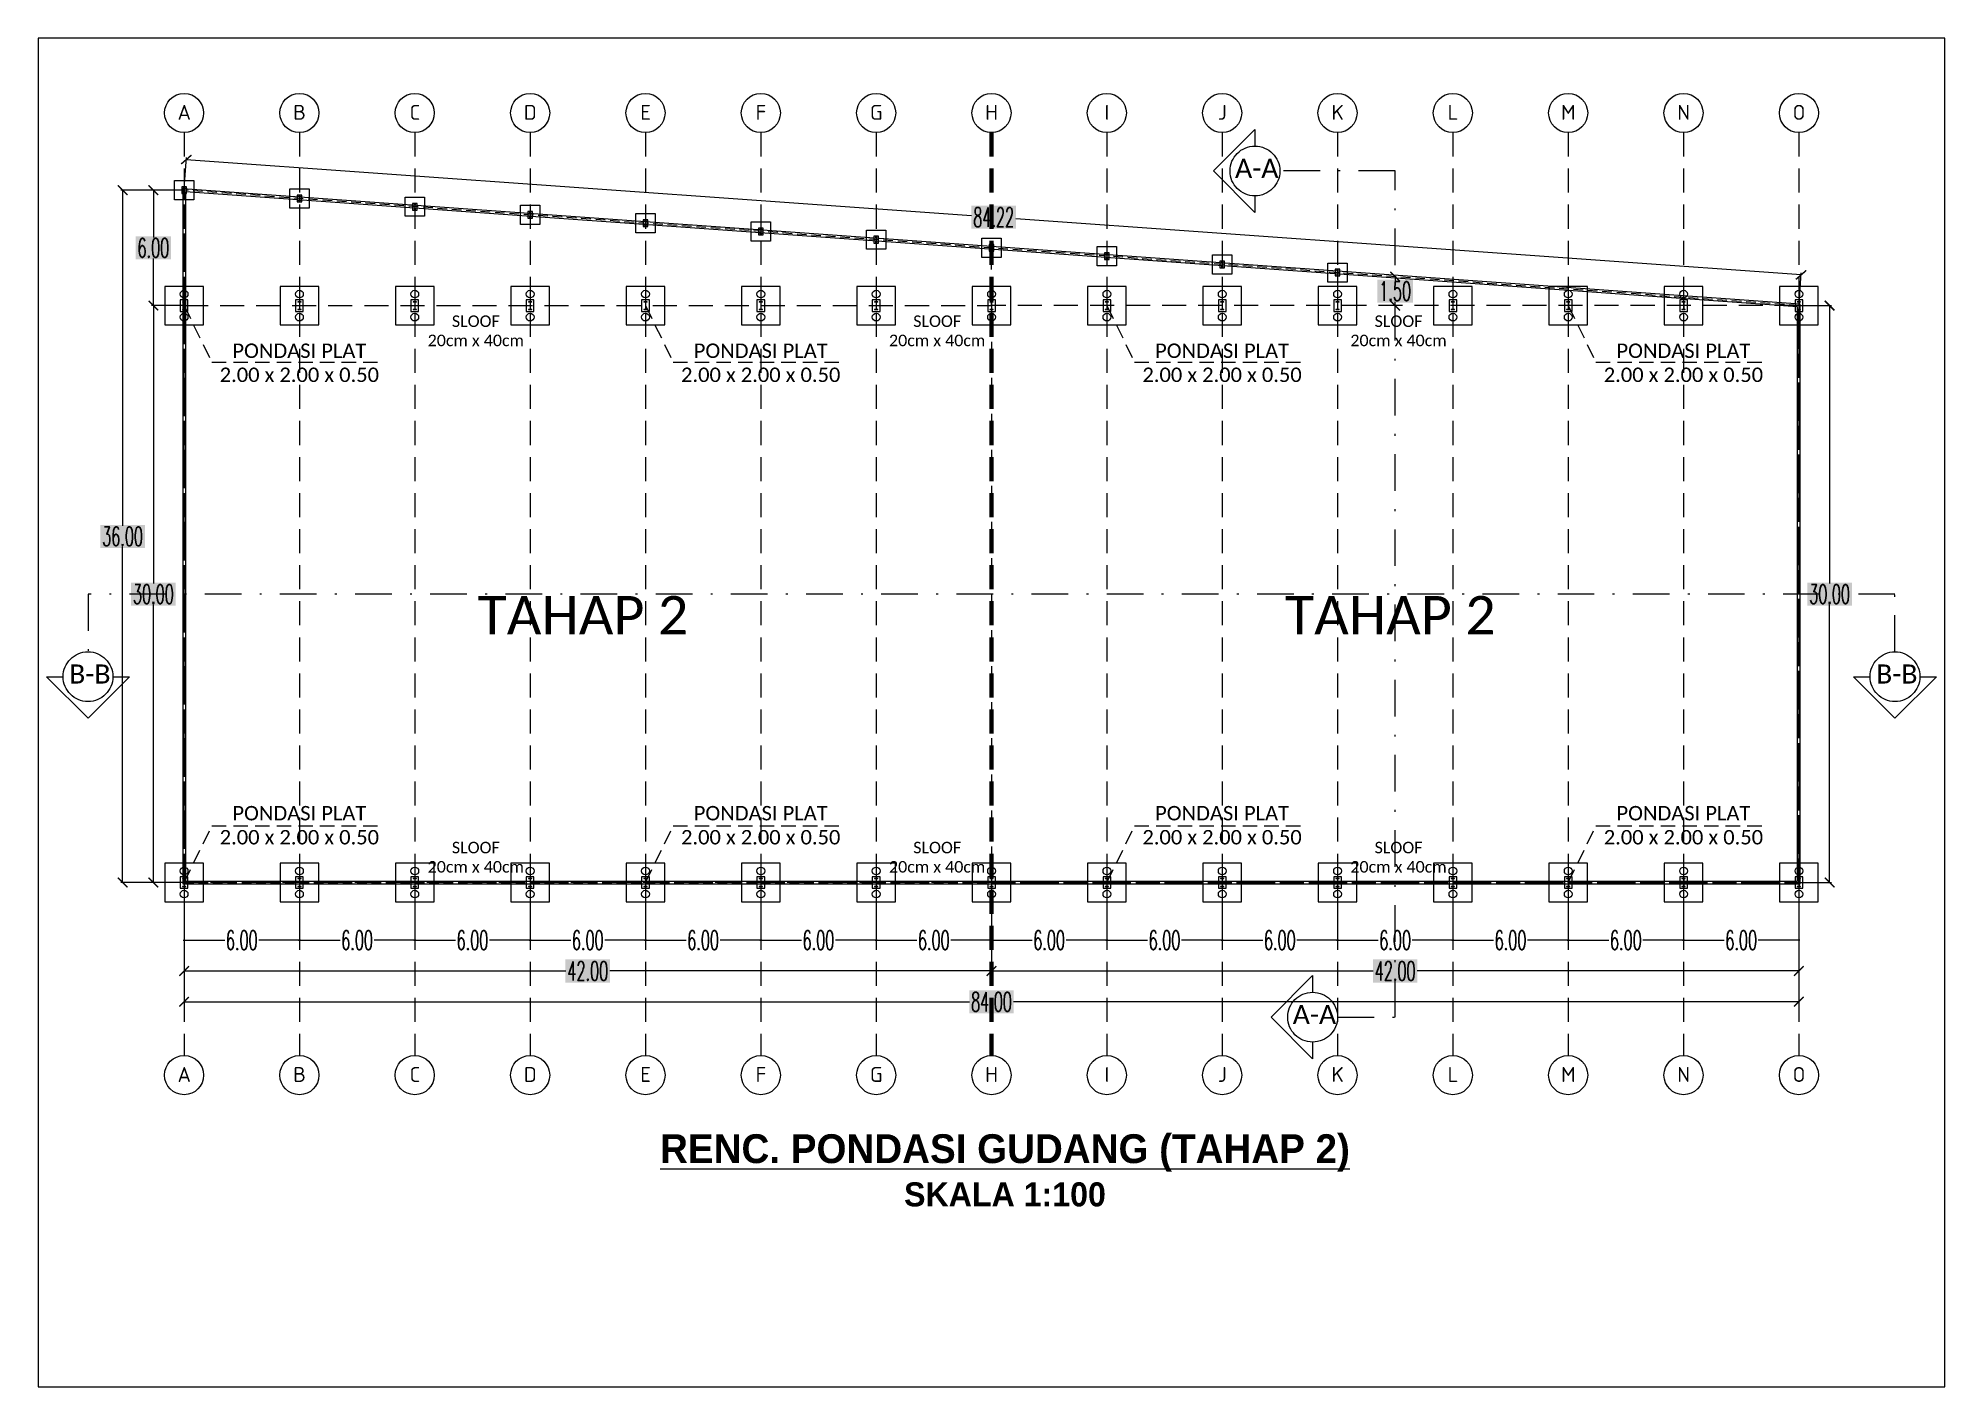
# Model space of a CAD drawing. Header units: millimetres. Extents: x 2175 to 3376, y 1504 to 1740.
# Drawn here: x 2440 to 2539.2, y 1505.2 to 1575.3 of the extents above; entities that cross this region are included whole.
import ezdxf

# ---------------------------------------------------------------- set-up
doc = ezdxf.new("R2010")
doc.units = ezdxf.units.MM
for name, pattern in [('DASHDOTX2', [50.8, 25.4, -12.7, 0, -12.7]), ('DASHED', [19.05, 12.7, -6.35]), ('HIDDEN', [0.375, 0.25, -0.125]), ('HIDDEN2', [0.1875, 0.125, -0.0625])]:
    doc.linetypes.add(name, pattern=pattern)
for name, color, linetype in [('FUR', 7, 'Continuous'), ('GR', 7, 'Continuous'), ('KOP TEKS', 1, 'Continuous')]:
    doc.layers.add(name, color=color, linetype=linetype)
for name, color, linetype, lineweight in [('Garis Dim', 131, 'DASHED', 9), ('GRS-TIPIS', 253, 'Continuous', 9), ('HAT', 8, 'Continuous', 9), ('Pondasi', 6, 'Continuous', 9)]:
    doc.layers.add(name, color=color, linetype=linetype, lineweight=lineweight)
doc.styles.add('-DIM2', font='simplex.shx', dxfattribs={"width": 0.55})
doc.styles.get("Standard").update_dxf_attribs({"font": 'arial.ttf'})
doc.dimstyles.new('DENAH KANTOR', dxfattribs={"dimtxt": 1, "dimasz": 0.05, "dimexe": 0.05, "dimexo": 0.05, "dimgap": 0.05, "dimtad": 0, "dimtih": 1, "dimtoh": 1, "dimzin": 0, "dimdsep": 46, "dimtxsty": '-DIM2', "dimblk": 'ARCHTICK', "dimcen": 0.3, "dimdle": 0.05, "dimclrd": 1, "dimclre": 1, "dimclrt": 7, "dimadec": 0, "dimazin": 0, "dimtfac": 1, "dimtix": 1, "dimtofl": 0, "dimtmove": 0, "dimatfit": 3, "dimldrblk": 'ARCHTICK', "dimfxl": 1, "dimtolj": 1, "dimtzin": 0, "dimarcsym": 0})
doc.dimstyles.new('DIMENSI WARNA 2.1', dxfattribs={"dimtxt": 1, "dimasz": 0.5, "dimexe": 0.1, "dimexo": 0.1, "dimgap": 0.05, "dimtad": 0, "dimtih": 1, "dimtoh": 1, "dimrnd": 0.0025, "dimzin": 0, "dimdsep": 46, "dimtxsty": '-DIM2', "dimblk": 'ARCHTICK', "dimcen": 0.1, "dimclrd": 1, "dimclre": 1, "dimclrt": 256, "dimadec": 0, "dimazin": 0, "dimtfac": 1, "dimtofl": 0, "dimtmove": 0, "dimatfit": 3, "dimldrblk": 'ARCHTICK', "dimfxl": 0.18, "dimtfill": 2, "dimtfillclr": 256, "dimtolj": 1, "dimtzin": 0, "dimarcsym": 0})

msp = doc.modelspace()

# ---------------------------------------------------------------- texts
at = {"color": 251, "char_height": 0.77673, "width": 2.96987, "attachment_point": 1}
for s, insert in [('\\pxqc;{\\fISOCPEUR|b0|i0|c0|p34;A}', (2446.137, 1571.847)), ('\\pxqc;{\\fISOCPEUR|b0|i0|c0|p34;B}', (2452.137, 1571.847)), ('\\pxqc;{\\fISOCPEUR|b0|i0|c0|p34;C}', (2458.137, 1571.847)), ('\\pxqc;{\\fISOCPEUR|b0|i0|c0|p34;D}', (2464.137, 1571.847)), ('\\pxqc;{\\fISOCPEUR|b0|i0|c0|p34;E}', (2470.137, 1571.847)), ('\\pxqc;{\\fISOCPEUR|b0|i0|c0|p34;F}', (2476.137, 1571.847)), ('\\pxqc;{\\fISOCPEUR|b0|i0|c0|p34;G}', (2482.137, 1571.847)), ('\\pxqc;{\\fISOCPEUR|b0|i0|c0|p34;H}', (2488.137, 1571.847)), ('\\pxqc;{\\fISOCPEUR|b0|i0|c0|p34;I}', (2494.137, 1571.847)), ('\\pxqc;{\\fISOCPEUR|b0|i0|c0|p34;J}', (2500.137, 1571.847)), ('\\pxqc;{\\fISOCPEUR|b0|i0|c0|p34;K}', (2506.137, 1571.847)), ('\\pxqc;{\\fISOCPEUR|b0|i0|c0|p34;L}', (2512.137, 1571.847)), ('\\pxqc;{\\fISOCPEUR|b0|i0|c0|p34;M}', (2518.137, 1571.847)), ('\\pxqc;{\\fISOCPEUR|b0|i0|c0|p34;N}', (2524.137, 1571.847)), ('\\pxqc;{\\fISOCPEUR|b0|i0|c0|p34;O}', (2530.137, 1571.847)), ('\\pxqc;{\\fISOCPEUR|b0|i0|c0|p34;A}', (2446.137, 1521.815)), ('\\pxqc;{\\fISOCPEUR|b0|i0|c0|p34;B}', (2452.137, 1521.815)), ('\\pxqc;{\\fISOCPEUR|b0|i0|c0|p34;C}', (2458.137, 1521.815)), ('\\pxqc;{\\fISOCPEUR|b0|i0|c0|p34;D}', (2464.137, 1521.815)), ('\\pxqc;{\\fISOCPEUR|b0|i0|c0|p34;E}', (2470.137, 1521.815)), ('\\pxqc;{\\fISOCPEUR|b0|i0|c0|p34;F}', (2476.137, 1521.815)), ('\\pxqc;{\\fISOCPEUR|b0|i0|c0|p34;G}', (2482.137, 1521.815)), ('\\pxqc;{\\fISOCPEUR|b0|i0|c0|p34;H}', (2488.137, 1521.815)), ('\\pxqc;{\\fISOCPEUR|b0|i0|c0|p34;I}', (2494.137, 1521.815)), ('\\pxqc;{\\fISOCPEUR|b0|i0|c0|p34;J}', (2500.137, 1521.815)), ('\\pxqc;{\\fISOCPEUR|b0|i0|c0|p34;K}', (2506.137, 1521.815)), ('\\pxqc;{\\fISOCPEUR|b0|i0|c0|p34;L}', (2512.137, 1521.815)), ('\\pxqc;{\\fISOCPEUR|b0|i0|c0|p34;M}', (2518.137, 1521.815)), ('\\pxqc;{\\fISOCPEUR|b0|i0|c0|p34;N}', (2524.137, 1521.815)), ('\\pxqc;{\\fISOCPEUR|b0|i0|c0|p34;O}', (2530.137, 1521.815))]:
    msp.add_mtext(s, dxfattribs=dict(at, insert=insert))
for s, insert, char_height, width, attachment_point in [('\\pxqc;{\\fCalibri Light|b0|i0|c0|p34;A-A}', (2501.52, 1569.044), 0.9907, 3.78803, 1), ('\\pxqc;{\\fCalibri Light|b0|i0|c0|p34;SLOOF  \\P20cm x 40cm}', (2459.801, 1560.898), 0.6, 5.97517, 1), ('\\pxqc;{\\fCalibri Light|b0|i0|c0|p34;SLOOF  \\P20cm x 40cm}', (2483.801, 1560.898), 0.6, 5.97517, 1), ('\\pxqc;{\\fCalibri Light|b0|i0|c0|p34;SLOOF  \\P20cm x 40cm}', (2507.801, 1560.898), 0.6, 5.97517, 1), ('\\pxqc;{\\fCalibri Light|b0|i0|c0|p34;PONDASI PLAT\\P2.00 x 2.00 x 0.50}', (2449.333, 1559.437), 0.75, 8.5537, 1), ('\\pxqc;{\\fCalibri Light|b0|i0|c0|p34;PONDASI PLAT\\P2.00 x 2.00 x 0.50}', (2473.333, 1559.437), 0.75, 8.5537, 1), ('\\pxqc;{\\fCalibri Light|b0|i0|c0|p34;PONDASI PLAT\\P2.00 x 2.00 x 0.50}', (2497.333, 1559.437), 0.75, 8.5537, 1), ('\\pxqc;{\\fCalibri Light|b0|i0|c0|p34;PONDASI PLAT\\P2.00 x 2.00 x 0.50}', (2521.333, 1559.437), 0.75, 8.5537, 1), ('\\pxqc;{\\fCalibri Light|b0|i0|c0|p34;TAHAP 2}', (2459.682, 1546.307), 2, 17.36003, 1), ('\\pxqc;{\\fCalibri Light|b0|i0|c0|p34;TAHAP 2}', (2501.682, 1546.307), 2, 17.36003, 1), ('\\pxqc;{\\fCalibri Light|b0|i0|c0|p34;B-B}', (2440.816, 1542.748), 0.9907, 3.78803, 1), ('\\pxqc;{\\fCalibri Light|b0|i0|c0|p34;B-B}', (2534.816, 1542.748), 0.9907, 3.78803, 1), ('\\pxqc;{\\fCalibri Light|b0|i0|c0|p34;PONDASI PLAT\\P2.00 x 2.00 x 0.50}', (2449.333, 1533.381), 0.75, 8.5537, 7), ('\\pxqc;{\\fCalibri Light|b0|i0|c0|p34;PONDASI PLAT\\P2.00 x 2.00 x 0.50}', (2473.333, 1533.381), 0.75, 8.5537, 7), ('\\pxqc;{\\fCalibri Light|b0|i0|c0|p34;PONDASI PLAT\\P2.00 x 2.00 x 0.50}', (2497.333, 1533.381), 0.75, 8.5537, 7), ('\\pxqc;{\\fCalibri Light|b0|i0|c0|p34;PONDASI PLAT\\P2.00 x 2.00 x 0.50}', (2521.333, 1533.381), 0.75, 8.5537, 7), ('\\pxqc;{\\fCalibri Light|b0|i0|c0|p34;SLOOF  \\P20cm x 40cm}', (2459.801, 1531.92), 0.6, 5.97517, 7), ('\\pxqc;{\\fCalibri Light|b0|i0|c0|p34;SLOOF  \\P20cm x 40cm}', (2483.801, 1531.92), 0.6, 5.97517, 7), ('\\pxqc;{\\fCalibri Light|b0|i0|c0|p34;SLOOF  \\P20cm x 40cm}', (2507.801, 1531.92), 0.6, 5.97517, 7), ('\\pxqc;{\\fCalibri Light|b0|i0|c0|p34;A-A}', (2504.52, 1525.044), 0.9907, 3.78803, 1), ('\\pxsm1,qc;{\\fBritannic Bold|b0|i0|c0|p34;\\H0.40869x;\\LRENC. PONDASI GUDANG (TAHAP 2)\\H2.44683x;\\P\\H0.34058x;\\lSKALA 1:100}', (2456.183, 1518.319), 3.67023, 68.26645, 1)]:
    msp.add_mtext(s, dxfattribs=dict(insert=insert, char_height=char_height, width=width, attachment_point=attachment_point))

# ---------------------------------------------------------------- blocks, each defined once
blk = doc.blocks.new('_ArchTick')
at = {"color": 0, "linetype": 'ByBlock', "const_width": 0.15}
blk.add_lwpolyline([(-0.5, -0.5), (0.5, 0.5)], dxfattribs=at)
blk = doc.blocks.new('*D1054')
at = {"layer": 'Defpoints', "color": 0, "transparency": 16777216}
for p in [(2447.615, 1567.409), (2446.015, 1561.409), (2447.615, 1561.409)]:
    blk.add_point(p, dxfattribs=at)
at = {"layer": 'GR', "color": 1, "lineweight": -2, "transparency": 16777216}
for p, q in [((2447.515, 1567.409), (2445.915, 1567.409)), ((2446.015, 1567.409), (2446.015, 1564.959)), ((2446.015, 1561.409), (2446.015, 1563.859)), ((2447.515, 1561.409), (2445.915, 1561.409))]:
    blk.add_line(p, q, dxfattribs=at)
at = {"layer": 'GR', "color": 1, "lineweight": -2, "transparency": 16777216, "xscale": 0.5, "yscale": 0.5, "zscale": 0.5}
for p, rotation in [((2446.015, 1567.409), 90), ((2446.015, 1561.409), 270)]:
    blk.add_blockref('_ArchTick', p, dxfattribs=dict(at, rotation=rotation))
at = {"layer": 'GR', "color": 240, "transparency": 16777216, "insert": (2446.015, 1564.409), "char_height": 1, "attachment_point": 5, "style": '-DIM2', "bg_fill": 1, "box_fill_scale": 1.1, "bg_fill_color": 256, "bg_fill_true_color": 16180224, "bg_fill_transparency": 0}
blk.add_mtext('\\A1;6.00', dxfattribs=at)
blk = doc.blocks.new('*D1055')
at = {"layer": 'Defpoints', "color": 0, "transparency": 16777216}
for p in [(2447.615, 1561.409), (2446.015, 1531.409), (2447.615, 1531.409)]:
    blk.add_point(p, dxfattribs=at)
at = {"layer": 'GR', "color": 1, "lineweight": -2, "transparency": 16777216}
for p, q in [((2447.515, 1561.409), (2445.915, 1561.409)), ((2446.015, 1561.409), (2446.015, 1546.959)), ((2446.015, 1531.409), (2446.015, 1545.859)), ((2447.515, 1531.409), (2445.915, 1531.409))]:
    blk.add_line(p, q, dxfattribs=at)
at = {"layer": 'GR', "color": 1, "lineweight": -2, "transparency": 16777216, "xscale": 0.5, "yscale": 0.5, "zscale": 0.5}
for p, rotation in [((2446.015, 1561.409), 90), ((2446.015, 1531.409), 270)]:
    blk.add_blockref('_ArchTick', p, dxfattribs=dict(at, rotation=rotation))
at = {"layer": 'GR', "color": 240, "transparency": 16777216, "insert": (2446.015, 1546.409), "char_height": 1, "attachment_point": 5, "style": '-DIM2', "bg_fill": 1, "box_fill_scale": 1.1, "bg_fill_color": 256, "bg_fill_true_color": 16180224, "bg_fill_transparency": 0}
blk.add_mtext('\\A1;30.00', dxfattribs=at)
blk = doc.blocks.new('*D1056')
at = {"layer": 'Defpoints', "color": 0, "transparency": 16777216}
for p in [(2446.015, 1567.409), (2444.415, 1531.409), (2446.015, 1531.409)]:
    blk.add_point(p, dxfattribs=at)
at = {"layer": 'GR', "color": 1, "lineweight": -2, "transparency": 16777216}
for p, q in [((2445.915, 1567.409), (2444.315, 1567.409)), ((2444.415, 1567.409), (2444.415, 1549.959)), ((2444.415, 1531.409), (2444.415, 1548.859)), ((2445.915, 1531.409), (2444.315, 1531.409))]:
    blk.add_line(p, q, dxfattribs=at)
at = {"layer": 'GR', "color": 1, "lineweight": -2, "transparency": 16777216, "xscale": 0.5, "yscale": 0.5, "zscale": 0.5}
for p, rotation in [((2444.415, 1567.409), 90), ((2444.415, 1531.409), 270)]:
    blk.add_blockref('_ArchTick', p, dxfattribs=dict(at, rotation=rotation))
at = {"layer": 'GR', "color": 240, "transparency": 16777216, "insert": (2444.415, 1549.409), "char_height": 1, "attachment_point": 5, "style": '-DIM2', "bg_fill": 1, "box_fill_scale": 1.1, "bg_fill_color": 256, "bg_fill_true_color": 16180224, "bg_fill_transparency": 0}
blk.add_mtext('\\A1;36.00', dxfattribs=at)
blk = doc.blocks.new('*D1057')
at = {"layer": 'Defpoints', "color": 0, "transparency": 16777216}
for p in [(2447.615, 1528.409), (2489.615, 1528.409), (2489.615, 1526.809)]:
    blk.add_point(p, dxfattribs=at)
at = {"layer": 'GR', "color": 1, "lineweight": -2, "transparency": 16777216}
for p, q in [((2447.615, 1528.309), (2447.615, 1526.709)), ((2489.615, 1528.309), (2489.615, 1526.709)), ((2447.615, 1526.809), (2467.465, 1526.809)), ((2489.615, 1526.809), (2469.765, 1526.809))]:
    blk.add_line(p, q, dxfattribs=at)
at = {"layer": 'GR', "color": 1, "lineweight": -2, "transparency": 16777216, "xscale": 0.5, "yscale": 0.5, "zscale": 0.5, "rotation": 180}
blk.add_blockref('_ArchTick', (2447.615, 1526.809), dxfattribs=at)
at = {"layer": 'GR', "color": 1, "lineweight": -2, "transparency": 16777216, "xscale": 0.5, "yscale": 0.5, "zscale": 0.5}
blk.add_blockref('_ArchTick', (2489.615, 1526.809), dxfattribs=at)
at = {"layer": 'GR', "color": 240, "transparency": 16777216, "insert": (2468.615, 1526.809), "char_height": 1, "attachment_point": 5, "style": '-DIM2', "bg_fill": 1, "box_fill_scale": 1.1, "bg_fill_color": 256, "bg_fill_true_color": 16180224, "bg_fill_transparency": 0}
blk.add_mtext('\\A1;42.00', dxfattribs=at)
blk = doc.blocks.new('*D1058')
at = {"layer": 'Defpoints', "color": 0, "transparency": 16777216}
for p in [(2489.615, 1528.409), (2531.615, 1528.409), (2531.615, 1526.809)]:
    blk.add_point(p, dxfattribs=at)
at = {"layer": 'GR', "color": 1, "lineweight": -2, "transparency": 16777216}
for p, q in [((2489.615, 1528.309), (2489.615, 1526.709)), ((2531.615, 1528.309), (2531.615, 1526.709)), ((2489.615, 1526.809), (2509.465, 1526.809)), ((2531.615, 1526.809), (2511.765, 1526.809))]:
    blk.add_line(p, q, dxfattribs=at)
at = {"layer": 'GR', "color": 1, "lineweight": -2, "transparency": 16777216, "xscale": 0.5, "yscale": 0.5, "zscale": 0.5, "rotation": 180}
blk.add_blockref('_ArchTick', (2489.615, 1526.809), dxfattribs=at)
at = {"layer": 'GR', "color": 1, "lineweight": -2, "transparency": 16777216, "xscale": 0.5, "yscale": 0.5, "zscale": 0.5}
blk.add_blockref('_ArchTick', (2531.615, 1526.809), dxfattribs=at)
at = {"layer": 'GR', "color": 240, "transparency": 16777216, "insert": (2510.615, 1526.809), "char_height": 1, "attachment_point": 5, "style": '-DIM2', "bg_fill": 1, "box_fill_scale": 1.1, "bg_fill_color": 256, "bg_fill_true_color": 16180224, "bg_fill_transparency": 0}
blk.add_mtext('\\A1;42.00', dxfattribs=at)
blk = doc.blocks.new('*D1059')
at = {"layer": 'Defpoints', "color": 0, "transparency": 16777216}
for p in [(2531.615, 1561.409), (2531.615, 1531.409), (2533.215, 1531.409)]:
    blk.add_point(p, dxfattribs=at)
at = {"layer": 'GR', "color": 1, "lineweight": -2, "transparency": 16777216}
for p, q in [((2531.715, 1561.409), (2533.315, 1561.409)), ((2533.215, 1561.409), (2533.215, 1546.959)), ((2533.215, 1531.409), (2533.215, 1545.859)), ((2531.715, 1531.409), (2533.315, 1531.409))]:
    blk.add_line(p, q, dxfattribs=at)
at = {"layer": 'GR', "color": 1, "lineweight": -2, "transparency": 16777216, "xscale": 0.5, "yscale": 0.5, "zscale": 0.5}
for p, rotation in [((2533.215, 1561.409), 90), ((2533.215, 1531.409), 270)]:
    blk.add_blockref('_ArchTick', p, dxfattribs=dict(at, rotation=rotation))
at = {"layer": 'GR', "color": 240, "transparency": 16777216, "insert": (2533.215, 1546.409), "char_height": 1, "attachment_point": 5, "style": '-DIM2', "bg_fill": 1, "box_fill_scale": 1.1, "bg_fill_color": 256, "bg_fill_true_color": 16180224, "bg_fill_transparency": 0}
blk.add_mtext('\\A1;30.00', dxfattribs=at)
blk = doc.blocks.new('*D1272')
at = {"layer": 'Defpoints', "color": 0, "transparency": 16777216}
for p in [(2447.615, 1567.409), (2531.729, 1563.005), (2531.615, 1561.409)]:
    blk.add_point(p, dxfattribs=at)
at = {"layer": 'GR', "color": 1, "lineweight": -2, "transparency": 16777216}
for p, q in [((2447.622, 1567.509), (2447.736, 1569.105)), ((2447.729, 1569.005), (2488.579, 1566.087)), ((2531.729, 1563.005), (2490.879, 1565.923)), ((2531.622, 1561.509), (2531.736, 1563.105))]:
    blk.add_line(p, q, dxfattribs=at)
at = {"layer": 'GR', "color": 1, "lineweight": -2, "transparency": 16777216, "xscale": 0.5, "yscale": 0.5, "zscale": 0.5}
for p, rotation in [((2447.729, 1569.005), 175.914383220025), ((2531.729, 1563.005), 355.914383220025)]:
    blk.add_blockref('_ArchTick', p, dxfattribs=dict(at, rotation=rotation))
at = {"layer": 'GR', "color": 240, "transparency": 16777216, "insert": (2489.729, 1566.005), "char_height": 1, "attachment_point": 5, "style": '-DIM2', "bg_fill": 1, "box_fill_scale": 1.1, "bg_fill_color": 256, "bg_fill_true_color": 16180224, "bg_fill_transparency": 0}
blk.add_mtext('\\A1;84.22', dxfattribs=at)
blk = doc.blocks.new('*D1060')
at = {"layer": 'Defpoints', "color": 0, "transparency": 16777216}
for p in [(2447.615, 1526.809), (2531.615, 1526.809), (2531.615, 1525.209)]:
    blk.add_point(p, dxfattribs=at)
at = {"layer": 'GR', "color": 1, "lineweight": -2, "transparency": 16777216}
for p, q in [((2447.615, 1526.709), (2447.615, 1525.109)), ((2531.615, 1526.709), (2531.615, 1525.109)), ((2447.615, 1525.209), (2488.465, 1525.209)), ((2531.615, 1525.209), (2490.765, 1525.209))]:
    blk.add_line(p, q, dxfattribs=at)
at = {"layer": 'GR', "color": 1, "lineweight": -2, "transparency": 16777216, "xscale": 0.5, "yscale": 0.5, "zscale": 0.5, "rotation": 180}
blk.add_blockref('_ArchTick', (2447.615, 1525.209), dxfattribs=at)
at = {"layer": 'GR', "color": 1, "lineweight": -2, "transparency": 16777216, "xscale": 0.5, "yscale": 0.5, "zscale": 0.5}
blk.add_blockref('_ArchTick', (2531.615, 1525.209), dxfattribs=at)
at = {"layer": 'GR', "color": 240, "transparency": 16777216, "insert": (2489.615, 1525.209), "char_height": 1, "attachment_point": 5, "style": '-DIM2', "bg_fill": 1, "box_fill_scale": 1.1, "bg_fill_color": 256, "bg_fill_true_color": 16180224, "bg_fill_transparency": 0}
blk.add_mtext('\\A1;84.00', dxfattribs=at)
blk = doc.blocks.new('WF300')
at = {"layer": 'Pondasi'}
for p, q in [((4219.408, -132.102), (4219.418, -132.102)), ((4219.418, -131.977), (4219.418, -132.102)), ((4219.418, -132.034), (4219.698, -132.034)), ((4219.418, -132.044), (4219.698, -132.044)), ((4219.558, -132.044), (4219.558, -132.034)), ((4219.698, -132.102), (4219.698, -131.977)), ((4219.698, -132.102), (4219.708, -132.102))]:
    blk.add_line(p, q, dxfattribs=at)
blk.add_lwpolyline([(4219.783, -132.189), (4219.783, -131.889), (4219.333, -131.889), (4219.333, -132.189)], close=True, dxfattribs=at)
for points in [[(4219.418, -131.977), (4219.408, -131.977), (4219.408, -132.102)], [(4219.708, -132.102), (4219.708, -131.977), (4219.698, -131.977)]]:
    blk.add_lwpolyline(points, dxfattribs=at)
blk = doc.blocks.new('plat 2m x 2m x 0.5m')
at = {"layer": 'Pondasi'}
blk.add_lwpolyline([(9633.843, -54.272), (9635.843, -54.272), (9635.843, -52.272), (9633.843, -52.272)], close=True, dxfattribs=at)
for centre in [(9634.243, -53.272), (9635.443, -53.272)]:
    blk.add_circle(centre, 0.2, dxfattribs=at)
at = {"layer": 'HAT', "xscale": 1.333333333319186, "yscale": 1.333333333319186, "zscale": 1.333333333319186, "rotation": 359.9999999260696}
blk.add_blockref('WF300', (4008.765, 122.78), dxfattribs=at)
blk = doc.blocks.new('*D1122')
at = {"layer": 'Defpoints', "color": 0, "linetype": 'Continuous', "transparency": 16777216}
for p in [(2447.615, 1531.409), (2453.615, 1531.409), (2453.615, 1528.409)]:
    blk.add_point(p, dxfattribs=at)
at = {"layer": 'GR', "color": 1, "linetype": 'Continuous', "lineweight": -2, "transparency": 16777216}
for p, q in [((2447.615, 1531.359), (2447.615, 1528.359)), ((2453.615, 1531.359), (2453.615, 1528.359)), ((2447.565, 1528.409), (2449.727, 1528.409)), ((2453.665, 1528.409), (2451.503, 1528.409))]:
    blk.add_line(p, q, dxfattribs=at)
at = {"layer": 'GR', "color": 1, "linetype": 'Continuous', "lineweight": -2, "transparency": 16777216, "xscale": 0.05, "yscale": 0.05, "zscale": 0.05, "rotation": 180}
blk.add_blockref('_ArchTick', (2447.615, 1528.409), dxfattribs=at)
at = {"layer": 'GR', "color": 1, "linetype": 'Continuous', "lineweight": -2, "transparency": 16777216, "xscale": 0.05, "yscale": 0.05, "zscale": 0.05}
blk.add_blockref('_ArchTick', (2453.615, 1528.409), dxfattribs=at)
at = {"layer": 'GR', "color": 7, "linetype": 'Continuous', "transparency": 16777216, "insert": (2450.615, 1528.409), "char_height": 1, "attachment_point": 5, "style": '-DIM2'}
blk.add_mtext('\\A1;6.00', dxfattribs=at)
blk = doc.blocks.new('*D1123')
at = {"layer": 'Defpoints', "color": 0, "linetype": 'Continuous', "transparency": 16777216}
for p in [(2453.615, 1531.409), (2459.615, 1531.409), (2453.615, 1528.409)]:
    blk.add_point(p, dxfattribs=at)
at = {"layer": 'GR', "color": 1, "linetype": 'Continuous', "lineweight": -2, "transparency": 16777216}
for p, q in [((2453.615, 1531.359), (2453.615, 1528.359)), ((2459.615, 1531.359), (2459.615, 1528.359)), ((2453.565, 1528.409), (2455.727, 1528.409)), ((2459.665, 1528.409), (2457.503, 1528.409))]:
    blk.add_line(p, q, dxfattribs=at)
at = {"layer": 'GR', "color": 1, "linetype": 'Continuous', "lineweight": -2, "transparency": 16777216, "xscale": 0.05, "yscale": 0.05, "zscale": 0.05, "rotation": 180}
blk.add_blockref('_ArchTick', (2453.615, 1528.409), dxfattribs=at)
at = {"layer": 'GR', "color": 1, "linetype": 'Continuous', "lineweight": -2, "transparency": 16777216, "xscale": 0.05, "yscale": 0.05, "zscale": 0.05}
blk.add_blockref('_ArchTick', (2459.615, 1528.409), dxfattribs=at)
at = {"layer": 'GR', "color": 7, "linetype": 'Continuous', "transparency": 16777216, "insert": (2456.615, 1528.409), "char_height": 1, "attachment_point": 5, "style": '-DIM2'}
blk.add_mtext('\\A1;6.00', dxfattribs=at)
blk = doc.blocks.new('*D1124')
at = {"layer": 'Defpoints', "color": 0, "linetype": 'Continuous', "transparency": 16777216}
for p in [(2465.615, 1531.409), (2471.615, 1531.409), (2465.615, 1528.409)]:
    blk.add_point(p, dxfattribs=at)
at = {"layer": 'GR', "color": 1, "linetype": 'Continuous', "lineweight": -2, "transparency": 16777216}
for p, q in [((2465.615, 1531.359), (2465.615, 1528.359)), ((2471.615, 1531.359), (2471.615, 1528.359)), ((2465.565, 1528.409), (2467.727, 1528.409)), ((2471.665, 1528.409), (2469.503, 1528.409))]:
    blk.add_line(p, q, dxfattribs=at)
at = {"layer": 'GR', "color": 1, "linetype": 'Continuous', "lineweight": -2, "transparency": 16777216, "xscale": 0.05, "yscale": 0.05, "zscale": 0.05, "rotation": 180}
blk.add_blockref('_ArchTick', (2465.615, 1528.409), dxfattribs=at)
at = {"layer": 'GR', "color": 1, "linetype": 'Continuous', "lineweight": -2, "transparency": 16777216, "xscale": 0.05, "yscale": 0.05, "zscale": 0.05}
blk.add_blockref('_ArchTick', (2471.615, 1528.409), dxfattribs=at)
at = {"layer": 'GR', "color": 7, "linetype": 'Continuous', "transparency": 16777216, "insert": (2468.615, 1528.409), "char_height": 1, "attachment_point": 5, "style": '-DIM2'}
blk.add_mtext('\\A1;6.00', dxfattribs=at)
blk = doc.blocks.new('*D1125')
at = {"layer": 'Defpoints', "color": 0, "linetype": 'Continuous', "transparency": 16777216}
for p in [(2459.615, 1531.409), (2465.615, 1531.409), (2465.615, 1528.409)]:
    blk.add_point(p, dxfattribs=at)
at = {"layer": 'GR', "color": 1, "linetype": 'Continuous', "lineweight": -2, "transparency": 16777216}
for p, q in [((2459.615, 1531.359), (2459.615, 1528.359)), ((2465.615, 1531.359), (2465.615, 1528.359)), ((2459.565, 1528.409), (2461.727, 1528.409)), ((2465.665, 1528.409), (2463.503, 1528.409))]:
    blk.add_line(p, q, dxfattribs=at)
at = {"layer": 'GR', "color": 1, "linetype": 'Continuous', "lineweight": -2, "transparency": 16777216, "xscale": 0.05, "yscale": 0.05, "zscale": 0.05, "rotation": 180}
blk.add_blockref('_ArchTick', (2459.615, 1528.409), dxfattribs=at)
at = {"layer": 'GR', "color": 1, "linetype": 'Continuous', "lineweight": -2, "transparency": 16777216, "xscale": 0.05, "yscale": 0.05, "zscale": 0.05}
blk.add_blockref('_ArchTick', (2465.615, 1528.409), dxfattribs=at)
at = {"layer": 'GR', "color": 7, "linetype": 'Continuous', "transparency": 16777216, "insert": (2462.615, 1528.409), "char_height": 1, "attachment_point": 5, "style": '-DIM2'}
blk.add_mtext('\\A1;6.00', dxfattribs=at)
blk = doc.blocks.new('*D1126')
at = {"layer": 'Defpoints', "color": 0, "linetype": 'Continuous', "transparency": 16777216}
for p in [(2489.615, 1531.409), (2495.615, 1531.409), (2489.615, 1528.409)]:
    blk.add_point(p, dxfattribs=at)
at = {"layer": 'GR', "color": 1, "linetype": 'Continuous', "lineweight": -2, "transparency": 16777216}
for p, q in [((2489.615, 1531.359), (2489.615, 1528.359)), ((2495.615, 1531.359), (2495.615, 1528.359)), ((2489.565, 1528.409), (2491.727, 1528.409)), ((2495.665, 1528.409), (2493.503, 1528.409))]:
    blk.add_line(p, q, dxfattribs=at)
at = {"layer": 'GR', "color": 1, "linetype": 'Continuous', "lineweight": -2, "transparency": 16777216, "xscale": 0.05, "yscale": 0.05, "zscale": 0.05, "rotation": 180}
blk.add_blockref('_ArchTick', (2489.615, 1528.409), dxfattribs=at)
at = {"layer": 'GR', "color": 1, "linetype": 'Continuous', "lineweight": -2, "transparency": 16777216, "xscale": 0.05, "yscale": 0.05, "zscale": 0.05}
blk.add_blockref('_ArchTick', (2495.615, 1528.409), dxfattribs=at)
at = {"layer": 'GR', "color": 7, "linetype": 'Continuous', "transparency": 16777216, "insert": (2492.615, 1528.409), "char_height": 1, "attachment_point": 5, "style": '-DIM2'}
blk.add_mtext('\\A1;6.00', dxfattribs=at)
blk = doc.blocks.new('*D1127')
at = {"layer": 'Defpoints', "color": 0, "linetype": 'Continuous', "transparency": 16777216}
for p in [(2483.615, 1531.409), (2489.615, 1531.409), (2489.615, 1528.409)]:
    blk.add_point(p, dxfattribs=at)
at = {"layer": 'GR', "color": 1, "linetype": 'Continuous', "lineweight": -2, "transparency": 16777216}
for p, q in [((2483.615, 1531.359), (2483.615, 1528.359)), ((2489.615, 1531.359), (2489.615, 1528.359)), ((2483.565, 1528.409), (2485.727, 1528.409)), ((2489.665, 1528.409), (2487.503, 1528.409))]:
    blk.add_line(p, q, dxfattribs=at)
at = {"layer": 'GR', "color": 1, "linetype": 'Continuous', "lineweight": -2, "transparency": 16777216, "xscale": 0.05, "yscale": 0.05, "zscale": 0.05, "rotation": 180}
blk.add_blockref('_ArchTick', (2483.615, 1528.409), dxfattribs=at)
at = {"layer": 'GR', "color": 1, "linetype": 'Continuous', "lineweight": -2, "transparency": 16777216, "xscale": 0.05, "yscale": 0.05, "zscale": 0.05}
blk.add_blockref('_ArchTick', (2489.615, 1528.409), dxfattribs=at)
at = {"layer": 'GR', "color": 7, "linetype": 'Continuous', "transparency": 16777216, "insert": (2486.615, 1528.409), "char_height": 1, "attachment_point": 5, "style": '-DIM2'}
blk.add_mtext('\\A1;6.00', dxfattribs=at)
blk = doc.blocks.new('*D1128')
at = {"layer": 'Defpoints', "color": 0, "linetype": 'Continuous', "transparency": 16777216}
for p in [(2471.615, 1531.409), (2477.615, 1531.409), (2477.615, 1528.409)]:
    blk.add_point(p, dxfattribs=at)
at = {"layer": 'GR', "color": 1, "linetype": 'Continuous', "lineweight": -2, "transparency": 16777216}
for p, q in [((2471.615, 1531.359), (2471.615, 1528.359)), ((2477.615, 1531.359), (2477.615, 1528.359)), ((2471.565, 1528.409), (2473.727, 1528.409)), ((2477.665, 1528.409), (2475.503, 1528.409))]:
    blk.add_line(p, q, dxfattribs=at)
at = {"layer": 'GR', "color": 1, "linetype": 'Continuous', "lineweight": -2, "transparency": 16777216, "xscale": 0.05, "yscale": 0.05, "zscale": 0.05, "rotation": 180}
blk.add_blockref('_ArchTick', (2471.615, 1528.409), dxfattribs=at)
at = {"layer": 'GR', "color": 1, "linetype": 'Continuous', "lineweight": -2, "transparency": 16777216, "xscale": 0.05, "yscale": 0.05, "zscale": 0.05}
blk.add_blockref('_ArchTick', (2477.615, 1528.409), dxfattribs=at)
at = {"layer": 'GR', "color": 7, "linetype": 'Continuous', "transparency": 16777216, "insert": (2474.615, 1528.409), "char_height": 1, "attachment_point": 5, "style": '-DIM2'}
blk.add_mtext('\\A1;6.00', dxfattribs=at)
blk = doc.blocks.new('*D1129')
at = {"layer": 'Defpoints', "color": 0, "linetype": 'Continuous', "transparency": 16777216}
for p in [(2477.615, 1531.409), (2483.615, 1531.409), (2477.615, 1528.409)]:
    blk.add_point(p, dxfattribs=at)
at = {"layer": 'GR', "color": 1, "linetype": 'Continuous', "lineweight": -2, "transparency": 16777216}
for p, q in [((2477.615, 1531.359), (2477.615, 1528.359)), ((2483.615, 1531.359), (2483.615, 1528.359)), ((2477.565, 1528.409), (2479.727, 1528.409)), ((2483.665, 1528.409), (2481.503, 1528.409))]:
    blk.add_line(p, q, dxfattribs=at)
at = {"layer": 'GR', "color": 1, "linetype": 'Continuous', "lineweight": -2, "transparency": 16777216, "xscale": 0.05, "yscale": 0.05, "zscale": 0.05, "rotation": 180}
blk.add_blockref('_ArchTick', (2477.615, 1528.409), dxfattribs=at)
at = {"layer": 'GR', "color": 1, "linetype": 'Continuous', "lineweight": -2, "transparency": 16777216, "xscale": 0.05, "yscale": 0.05, "zscale": 0.05}
blk.add_blockref('_ArchTick', (2483.615, 1528.409), dxfattribs=at)
at = {"layer": 'GR', "color": 7, "linetype": 'Continuous', "transparency": 16777216, "insert": (2480.615, 1528.409), "char_height": 1, "attachment_point": 5, "style": '-DIM2'}
blk.add_mtext('\\A1;6.00', dxfattribs=at)
blk = doc.blocks.new('*D1130')
at = {"layer": 'Defpoints', "color": 0, "linetype": 'Continuous', "transparency": 16777216}
for p in [(2525.615, 1531.409), (2531.615, 1531.409), (2525.615, 1528.409)]:
    blk.add_point(p, dxfattribs=at)
at = {"layer": 'GR', "color": 1, "linetype": 'Continuous', "lineweight": -2, "transparency": 16777216}
for p, q in [((2525.615, 1531.359), (2525.615, 1528.359)), ((2531.615, 1531.359), (2531.615, 1528.359)), ((2525.565, 1528.409), (2527.727, 1528.409)), ((2531.665, 1528.409), (2529.503, 1528.409))]:
    blk.add_line(p, q, dxfattribs=at)
at = {"layer": 'GR', "color": 1, "linetype": 'Continuous', "lineweight": -2, "transparency": 16777216, "xscale": 0.05, "yscale": 0.05, "zscale": 0.05, "rotation": 180}
blk.add_blockref('_ArchTick', (2525.615, 1528.409), dxfattribs=at)
at = {"layer": 'GR', "color": 1, "linetype": 'Continuous', "lineweight": -2, "transparency": 16777216, "xscale": 0.05, "yscale": 0.05, "zscale": 0.05}
blk.add_blockref('_ArchTick', (2531.615, 1528.409), dxfattribs=at)
at = {"layer": 'GR', "color": 7, "linetype": 'Continuous', "transparency": 16777216, "insert": (2528.615, 1528.409), "char_height": 1, "attachment_point": 5, "style": '-DIM2'}
blk.add_mtext('\\A1;6.00', dxfattribs=at)
blk = doc.blocks.new('*D1131')
at = {"layer": 'Defpoints', "color": 0, "linetype": 'Continuous', "transparency": 16777216}
for p in [(2519.615, 1531.409), (2525.615, 1531.409), (2525.615, 1528.409)]:
    blk.add_point(p, dxfattribs=at)
at = {"layer": 'GR', "color": 1, "linetype": 'Continuous', "lineweight": -2, "transparency": 16777216}
for p, q in [((2519.615, 1531.359), (2519.615, 1528.359)), ((2525.615, 1531.359), (2525.615, 1528.359)), ((2519.565, 1528.409), (2521.727, 1528.409)), ((2525.665, 1528.409), (2523.503, 1528.409))]:
    blk.add_line(p, q, dxfattribs=at)
at = {"layer": 'GR', "color": 1, "linetype": 'Continuous', "lineweight": -2, "transparency": 16777216, "xscale": 0.05, "yscale": 0.05, "zscale": 0.05, "rotation": 180}
blk.add_blockref('_ArchTick', (2519.615, 1528.409), dxfattribs=at)
at = {"layer": 'GR', "color": 1, "linetype": 'Continuous', "lineweight": -2, "transparency": 16777216, "xscale": 0.05, "yscale": 0.05, "zscale": 0.05}
blk.add_blockref('_ArchTick', (2525.615, 1528.409), dxfattribs=at)
at = {"layer": 'GR', "color": 7, "linetype": 'Continuous', "transparency": 16777216, "insert": (2522.615, 1528.409), "char_height": 1, "attachment_point": 5, "style": '-DIM2'}
blk.add_mtext('\\A1;6.00', dxfattribs=at)
blk = doc.blocks.new('*D1132')
at = {"layer": 'Defpoints', "color": 0, "linetype": 'Continuous', "transparency": 16777216}
for p in [(2507.615, 1531.409), (2513.615, 1531.409), (2513.615, 1528.409)]:
    blk.add_point(p, dxfattribs=at)
at = {"layer": 'GR', "color": 1, "linetype": 'Continuous', "lineweight": -2, "transparency": 16777216}
for p, q in [((2507.615, 1531.359), (2507.615, 1528.359)), ((2513.615, 1531.359), (2513.615, 1528.359)), ((2507.565, 1528.409), (2509.727, 1528.409)), ((2513.665, 1528.409), (2511.503, 1528.409))]:
    blk.add_line(p, q, dxfattribs=at)
at = {"layer": 'GR', "color": 1, "linetype": 'Continuous', "lineweight": -2, "transparency": 16777216, "xscale": 0.05, "yscale": 0.05, "zscale": 0.05, "rotation": 180}
blk.add_blockref('_ArchTick', (2507.615, 1528.409), dxfattribs=at)
at = {"layer": 'GR', "color": 1, "linetype": 'Continuous', "lineweight": -2, "transparency": 16777216, "xscale": 0.05, "yscale": 0.05, "zscale": 0.05}
blk.add_blockref('_ArchTick', (2513.615, 1528.409), dxfattribs=at)
at = {"layer": 'GR', "color": 7, "linetype": 'Continuous', "transparency": 16777216, "insert": (2510.615, 1528.409), "char_height": 1, "attachment_point": 5, "style": '-DIM2'}
blk.add_mtext('\\A1;6.00', dxfattribs=at)
blk = doc.blocks.new('*D1133')
at = {"layer": 'Defpoints', "color": 0, "linetype": 'Continuous', "transparency": 16777216}
for p in [(2513.615, 1531.409), (2519.615, 1531.409), (2513.615, 1528.409)]:
    blk.add_point(p, dxfattribs=at)
at = {"layer": 'GR', "color": 1, "linetype": 'Continuous', "lineweight": -2, "transparency": 16777216}
for p, q in [((2513.615, 1531.359), (2513.615, 1528.359)), ((2519.615, 1531.359), (2519.615, 1528.359)), ((2513.565, 1528.409), (2515.727, 1528.409)), ((2519.665, 1528.409), (2517.503, 1528.409))]:
    blk.add_line(p, q, dxfattribs=at)
at = {"layer": 'GR', "color": 1, "linetype": 'Continuous', "lineweight": -2, "transparency": 16777216, "xscale": 0.05, "yscale": 0.05, "zscale": 0.05, "rotation": 180}
blk.add_blockref('_ArchTick', (2513.615, 1528.409), dxfattribs=at)
at = {"layer": 'GR', "color": 1, "linetype": 'Continuous', "lineweight": -2, "transparency": 16777216, "xscale": 0.05, "yscale": 0.05, "zscale": 0.05}
blk.add_blockref('_ArchTick', (2519.615, 1528.409), dxfattribs=at)
at = {"layer": 'GR', "color": 7, "linetype": 'Continuous', "transparency": 16777216, "insert": (2516.615, 1528.409), "char_height": 1, "attachment_point": 5, "style": '-DIM2'}
blk.add_mtext('\\A1;6.00', dxfattribs=at)
blk = doc.blocks.new('*D1134')
at = {"layer": 'Defpoints', "color": 0, "linetype": 'Continuous', "transparency": 16777216}
for p in [(2501.615, 1531.409), (2507.615, 1531.409), (2501.615, 1528.409)]:
    blk.add_point(p, dxfattribs=at)
at = {"layer": 'GR', "color": 1, "linetype": 'Continuous', "lineweight": -2, "transparency": 16777216}
for p, q in [((2501.615, 1531.359), (2501.615, 1528.359)), ((2507.615, 1531.359), (2507.615, 1528.359)), ((2501.565, 1528.409), (2503.727, 1528.409)), ((2507.665, 1528.409), (2505.503, 1528.409))]:
    blk.add_line(p, q, dxfattribs=at)
at = {"layer": 'GR', "color": 1, "linetype": 'Continuous', "lineweight": -2, "transparency": 16777216, "xscale": 0.05, "yscale": 0.05, "zscale": 0.05, "rotation": 180}
blk.add_blockref('_ArchTick', (2501.615, 1528.409), dxfattribs=at)
at = {"layer": 'GR', "color": 1, "linetype": 'Continuous', "lineweight": -2, "transparency": 16777216, "xscale": 0.05, "yscale": 0.05, "zscale": 0.05}
blk.add_blockref('_ArchTick', (2507.615, 1528.409), dxfattribs=at)
at = {"layer": 'GR', "color": 7, "linetype": 'Continuous', "transparency": 16777216, "insert": (2504.615, 1528.409), "char_height": 1, "attachment_point": 5, "style": '-DIM2'}
blk.add_mtext('\\A1;6.00', dxfattribs=at)
blk = doc.blocks.new('*D1135')
at = {"layer": 'Defpoints', "color": 0, "linetype": 'Continuous', "transparency": 16777216}
for p in [(2495.615, 1531.409), (2501.615, 1531.409), (2501.615, 1528.409)]:
    blk.add_point(p, dxfattribs=at)
at = {"layer": 'GR', "color": 1, "linetype": 'Continuous', "lineweight": -2, "transparency": 16777216}
for p, q in [((2495.615, 1531.359), (2495.615, 1528.359)), ((2501.615, 1531.359), (2501.615, 1528.359)), ((2495.565, 1528.409), (2497.727, 1528.409)), ((2501.665, 1528.409), (2499.503, 1528.409))]:
    blk.add_line(p, q, dxfattribs=at)
at = {"layer": 'GR', "color": 1, "linetype": 'Continuous', "lineweight": -2, "transparency": 16777216, "xscale": 0.05, "yscale": 0.05, "zscale": 0.05, "rotation": 180}
blk.add_blockref('_ArchTick', (2495.615, 1528.409), dxfattribs=at)
at = {"layer": 'GR', "color": 1, "linetype": 'Continuous', "lineweight": -2, "transparency": 16777216, "xscale": 0.05, "yscale": 0.05, "zscale": 0.05}
blk.add_blockref('_ArchTick', (2501.615, 1528.409), dxfattribs=at)
at = {"layer": 'GR', "color": 7, "linetype": 'Continuous', "transparency": 16777216, "insert": (2498.615, 1528.409), "char_height": 1, "attachment_point": 5, "style": '-DIM2'}
blk.add_mtext('\\A1;6.00', dxfattribs=at)
blk = doc.blocks.new('plat 1X1')
at = {"layer": 'Pondasi'}
for p, q in [((12985.659, -2644.807), (12985.667, -2644.807)), ((12985.667, -2644.71), (12985.667, -2644.807)), ((12985.667, -2644.754), (12985.884, -2644.754)), ((12985.667, -2644.762), (12985.884, -2644.762)), ((12985.775, -2644.762), (12985.775, -2644.754)), ((12985.884, -2644.807), (12985.884, -2644.71)), ((12985.884, -2644.807), (12985.892, -2644.807))]:
    blk.add_line(p, q, dxfattribs=at)
for points in [[(12985.275, -2644.258), (12986.275, -2644.258), (12986.275, -2645.258), (12985.275, -2645.258)], [(12985.95, -2644.875), (12985.95, -2644.642), (12985.6, -2644.642), (12985.6, -2644.875)]]:
    blk.add_lwpolyline(points, close=True, dxfattribs=at)
for points in [[(12985.667, -2644.71), (12985.659, -2644.71), (12985.659, -2644.807)], [(12985.892, -2644.807), (12985.892, -2644.71), (12985.884, -2644.71)]]:
    blk.add_lwpolyline(points, dxfattribs=at)
blk = doc.blocks.new('*D661')
at = {"layer": 'Defpoints', "color": 0, "transparency": 16777216}
for p in [(2510.615, 1562.909), (2510.615, 1562.909), (2510.615, 1561.409)]:
    blk.add_point(p, dxfattribs=at)
at = {"layer": 'GR', "color": 1, "lineweight": -2, "transparency": 16777216}
for p, q in [((2510.615, 1562.909), (2510.615, 1562.709)), ((2510.615, 1561.409), (2510.615, 1561.609))]:
    blk.add_line(p, q, dxfattribs=at)
at = {"layer": 'GR', "color": 1, "lineweight": -2, "transparency": 16777216, "xscale": 0.5, "yscale": 0.5, "zscale": 0.5}
for p, rotation in [((2510.615, 1562.909), 90), ((2510.615, 1561.409), 270)]:
    blk.add_blockref('_ArchTick', p, dxfattribs=dict(at, rotation=rotation))
at = {"layer": 'GR', "color": 240, "transparency": 16777216, "insert": (2510.615, 1562.159), "char_height": 1, "attachment_point": 5, "style": '-DIM2', "bg_fill": 1, "box_fill_scale": 1.1, "bg_fill_color": 256, "bg_fill_true_color": 16180224, "bg_fill_transparency": 0}
blk.add_mtext('\\A1;1.50', dxfattribs=at)

# ---------------------------------------------------------------- dimensions: what is measured, and where the dimension line sits
at = {"layer": 'GR'}
dim = msp.add_aligned_dim(p1=(2447.615, 1567.409), p2=(2531.615, 1561.409), distance=1.6, dimstyle='DIMENSI WARNA 2.1', dxfattribs=at)
dim.commit()
dim.dimension.update_dxf_attribs({"geometry": '*D1272', "text_midpoint": (2489.729, 1566.005)})
for base, p1, p2, picture, middle in [((2444.415, 1531.409), (2446.015, 1567.409), (2446.015, 1531.409), '*D1056', (2444.415, 1549.409)), ((2446.015, 1561.409), (2447.615, 1567.409), (2447.615, 1561.409), '*D1054', (2446.015, 1564.409)), ((2510.615, 1562.909), (2510.615, 1561.409), (2510.615, 1562.909), '*D661', (2510.615, 1562.159)), ((2446.015, 1531.409), (2447.615, 1561.409), (2447.615, 1531.409), '*D1055', (2446.015, 1546.409)), ((2533.215, 1531.409), (2531.615, 1561.409), (2531.615, 1531.409), '*D1059', (2533.215, 1546.409))]:
    dim = msp.add_linear_dim(base=base, p1=p1, p2=p2, angle=90, dimstyle='DIMENSI WARNA 2.1', dxfattribs=at)
    dim.commit()
    dim.dimension.update_dxf_attribs({"geometry": picture, "text_midpoint": middle})
at = {"layer": 'GR', "linetype": 'Continuous'}
for base, p1, p2, picture, middle in [((2453.615, 1528.409), (2447.615, 1531.409), (2453.615, 1531.409), '*D1122', (2450.615, 1528.409)), ((2465.615, 1528.409), (2459.615, 1531.409), (2465.615, 1531.409), '*D1125', (2462.615, 1528.409)), ((2477.615, 1528.409), (2471.615, 1531.409), (2477.615, 1531.409), '*D1128', (2474.615, 1528.409)), ((2489.615, 1528.409), (2483.615, 1531.409), (2489.615, 1531.409), '*D1127', (2486.615, 1528.409)), ((2501.615, 1528.409), (2495.615, 1531.409), (2501.615, 1531.409), '*D1135', (2498.615, 1528.409)), ((2513.615, 1528.409), (2507.615, 1531.409), (2513.615, 1531.409), '*D1132', (2510.615, 1528.409)), ((2525.615, 1528.409), (2519.615, 1531.409), (2525.615, 1531.409), '*D1131', (2522.615, 1528.409))]:
    dim = msp.add_linear_dim(base=base, p1=p1, p2=p2, dimstyle='DENAH KANTOR', dxfattribs=at)
    dim.commit()
    dim.dimension.update_dxf_attribs({"geometry": picture, "text_midpoint": middle})
for base, p1, p2, picture, middle in [((2453.615, 1528.409), (2459.615, 1531.409), (2453.615, 1531.409), '*D1123', (2456.615, 1528.409)), ((2465.615, 1528.409), (2471.615, 1531.409), (2465.615, 1531.409), '*D1124', (2468.615, 1528.409)), ((2477.615, 1528.409), (2483.615, 1531.409), (2477.615, 1531.409), '*D1129', (2480.615, 1528.409)), ((2489.615, 1528.409), (2495.615, 1531.409), (2489.615, 1531.409), '*D1126', (2492.615, 1528.409)), ((2501.615, 1528.409), (2507.615, 1531.409), (2501.615, 1531.409), '*D1134', (2504.615, 1528.409)), ((2513.615, 1528.409), (2519.615, 1531.409), (2513.615, 1531.409), '*D1133', (2516.615, 1528.409)), ((2525.615, 1528.409), (2531.615, 1531.409), (2525.615, 1531.409), '*D1130', (2528.615, 1528.409))]:
    dim = msp.add_linear_dim(base=base, p1=p1, p2=p2, angle=180, dimstyle='DENAH KANTOR', dxfattribs=at)
    dim.commit()
    dim.dimension.update_dxf_attribs({"geometry": picture, "text_midpoint": middle})
at = {"layer": 'GR'}
for base, p1, p2, picture, middle in [((2489.615, 1526.809), (2447.615, 1528.409), (2489.615, 1528.409), '*D1057', (2468.615, 1526.809)), ((2531.615, 1526.809), (2489.615, 1528.409), (2531.615, 1528.409), '*D1058', (2510.615, 1526.809)), ((2531.615, 1525.209), (2447.615, 1526.809), (2531.615, 1526.809), '*D1060', (2489.615, 1525.209))]:
    dim = msp.add_linear_dim(base=base, p1=p1, p2=p2, dimstyle='DIMENSI WARNA 2.1', dxfattribs=at)
    dim.commit()
    dim.dimension.update_dxf_attribs({"geometry": picture, "text_midpoint": middle})

# ---------------------------------------------------------------- linework, layer by layer
at = {"linetype": 'HIDDEN', "ltscale": 3}
for points in [[(2447.615, 1561.409), (2449.057, 1558.467), (2458.057, 1558.467)], [(2471.615, 1561.409), (2473.057, 1558.467), (2482.057, 1558.467)], [(2495.615, 1561.409), (2497.057, 1558.467), (2506.057, 1558.467)], [(2519.615, 1561.409), (2521.057, 1558.467), (2530.057, 1558.467)], [(2447.615, 1531.409), (2449.057, 1534.351), (2458.057, 1534.351)], [(2471.615, 1531.409), (2473.057, 1534.351), (2482.057, 1534.351)], [(2495.615, 1531.409), (2497.057, 1534.351), (2506.057, 1534.351)], [(2519.615, 1531.409), (2521.057, 1534.351), (2530.057, 1534.351)]]:
    msp.add_lwpolyline(points, dxfattribs=at)
at = {"layer": 'FUR', "color": 251, "linetype": 'HIDDEN2', "lineweight": 0, "ltscale": 10, "true_color": 0x67696c}
for p, q in [((2447.615, 1570.409), (2447.615, 1522.409)), ((2453.615, 1570.409), (2453.615, 1522.409)), ((2459.615, 1570.409), (2459.615, 1522.409)), ((2465.615, 1570.409), (2465.615, 1522.409)), ((2471.615, 1570.409), (2471.615, 1522.409)), ((2477.615, 1570.409), (2477.615, 1522.409)), ((2483.615, 1570.409), (2483.615, 1522.409)), ((2495.615, 1570.409), (2495.615, 1522.409)), ((2501.615, 1570.409), (2501.615, 1522.409)), ((2507.615, 1570.409), (2507.615, 1522.409)), ((2513.615, 1570.409), (2513.615, 1522.409)), ((2519.615, 1570.409), (2519.615, 1522.409)), ((2525.615, 1570.409), (2525.615, 1522.409)), ((2531.615, 1570.409), (2531.615, 1522.409))]:
    msp.add_line(p, q, dxfattribs=at)
at = {"layer": 'FUR', "color": 251, "linetype": 'HIDDEN2', "lineweight": 100, "ltscale": 10, "true_color": 0x67696c}
msp.add_line((2489.615, 1570.409), (2489.615, 1522.409), dxfattribs=at)
at = {"layer": 'FUR', "color": 251, "lineweight": 0, "ltscale": 10, "true_color": 0x67696c}
for centre in [(2447.615, 1571.425), (2453.615, 1571.425), (2459.615, 1571.425), (2465.615, 1571.425), (2471.615, 1571.425), (2477.615, 1571.425), (2483.615, 1571.425), (2489.615, 1571.425), (2495.615, 1571.425), (2501.615, 1571.425), (2507.615, 1571.425), (2513.615, 1571.425), (2519.615, 1571.425), (2525.615, 1571.425), (2531.615, 1571.425), (2447.615, 1521.393), (2453.615, 1521.393), (2459.615, 1521.393), (2465.615, 1521.393), (2471.615, 1521.393), (2477.615, 1521.393), (2483.615, 1521.393), (2489.615, 1521.393), (2495.615, 1521.393), (2501.615, 1521.393), (2507.615, 1521.393), (2513.615, 1521.393), (2519.615, 1521.393), (2525.615, 1521.393), (2531.615, 1521.393)]:
    msp.add_circle(centre, 1.016, dxfattribs=at)
at = {"layer": 'Garis Dim'}
for points in [[(2503.319, 1567.113), (2503.319, 1566.249), (2501.159, 1568.409), (2503.319, 1570.569), (2503.319, 1569.705)], [(2443.911, 1542.113), (2444.775, 1542.113), (2442.615, 1539.953), (2440.455, 1542.113), (2441.319, 1542.113)], [(2537.911, 1542.113), (2538.775, 1542.113), (2536.615, 1539.953), (2534.455, 1542.113), (2535.319, 1542.113)], [(2506.319, 1523.113), (2506.319, 1522.249), (2504.159, 1524.409), (2506.319, 1526.569), (2506.319, 1525.705)]]:
    msp.add_lwpolyline(points, dxfattribs=at)
at = {"layer": 'Garis Dim', "linetype": 'DASHDOTX2', "ltscale": 0.075}
for points in [[(2507.615, 1524.409), (2510.615, 1524.409), (2510.615, 1568.409), (2504.615, 1568.409)], [(2536.615, 1543.409), (2536.615, 1546.409), (2442.615, 1546.409), (2442.615, 1543.409)]]:
    msp.add_lwpolyline(points, dxfattribs=at)
at = {"layer": 'Garis Dim'}
for centre in [(2503.319, 1568.409), (2442.615, 1542.113), (2536.615, 1542.113), (2506.319, 1524.409)]:
    msp.add_circle(centre, 1.296, dxfattribs=at)
at = {"layer": 'GR', "color": 252, "linetype": 'HIDDEN', "lineweight": 0, "ltscale": 5, "true_color": 0x929696}
msp.add_line((2489.615, 1561.409), (2489.615, 1564.409), dxfattribs=at)
at = {"layer": 'GR', "color": 144, "true_color": 0x00629d}
for points in [[(2447.54, 1567.489), (2447.54, 1531.334), (2531.69, 1531.334), (2531.69, 1561.479)], [(2447.69, 1567.328), (2447.69, 1531.484), (2531.54, 1531.484), (2531.54, 1561.339)]]:
    msp.add_lwpolyline(points, close=True, dxfattribs=at)
at = {"layer": 'GR', "color": 252, "linetype": 'HIDDEN', "lineweight": 0, "ltscale": 5, "true_color": 0x929696}
for points in [[(2447.615, 1561.409), (2489.615, 1561.409), (2489.615, 1531.409), (2447.615, 1531.409)], [(2531.615, 1561.409), (2489.615, 1561.409), (2489.615, 1531.409), (2531.615, 1531.409)]]:
    msp.add_lwpolyline(points, close=True, dxfattribs=at)
at = {"layer": 'GRS-TIPIS', "linetype": 'HIDDEN', "ltscale": 2}
msp.add_lwpolyline([(2447.615, 1567.409), (2447.615, 1531.409), (2531.615, 1531.409), (2531.615, 1561.409)], close=True, dxfattribs=at)
at = {"layer": 'KOP TEKS', "color": 2}
msp.add_lwpolyline([(2539.21, 1505.184), (2539.21, 1575.317), (2440.021, 1575.317), (2440.021, 1505.184)], close=True, dxfattribs=at)

# ---------------------------------------------------------------- block references
at = {"layer": 'GR', "color": 0, "lineweight": 0, "rotation": 270}
for p in [(5092.374, 14553.184), (5098.374, 14552.756), (5104.374, 14552.327), (5110.374, 14551.899), (5116.374, 14551.47), (5122.374, 14551.042), (5128.374, 14550.613), (5134.374, 14550.184), (5140.374, 14549.756), (5146.374, 14549.327), (5152.374, 14548.899)]:
    msp.add_blockref('plat 1X1', p, dxfattribs=at)
at = {"layer": 'GR', "rotation": 270}
for p in [(2500.888, 11196.252), (2506.888, 11196.252), (2512.888, 11196.252), (2518.888, 11196.252), (2524.888, 11196.252), (2530.888, 11196.252), (2536.888, 11196.252), (2542.888, 11196.252), (2548.888, 11196.252), (2554.888, 11196.252), (2560.888, 11196.252), (2566.888, 11196.252), (2572.888, 11196.252), (2578.888, 11196.252), (2584.888, 11196.252), (2500.888, 11166.252), (2506.888, 11166.252), (2512.888, 11166.252), (2518.888, 11166.252), (2524.888, 11166.252), (2530.888, 11166.252), (2536.888, 11166.252), (2542.888, 11166.252), (2548.888, 11166.252), (2554.888, 11166.252), (2560.888, 11166.252), (2566.888, 11166.252), (2572.888, 11166.252), (2578.888, 11166.252), (2584.888, 11166.252)]:
    msp.add_blockref('plat 2m x 2m x 0.5m', p, dxfattribs=at)

msp.set_redraw_order([(e.dxf.handle, doc.entitydb.next_handle()) for e in msp.query("TEXT MTEXT ATTDEF DIMENSION ARC_DIMENSION")])  # texts and dimensions are drawn at this point

doc.saveas('drawing.dxf')
